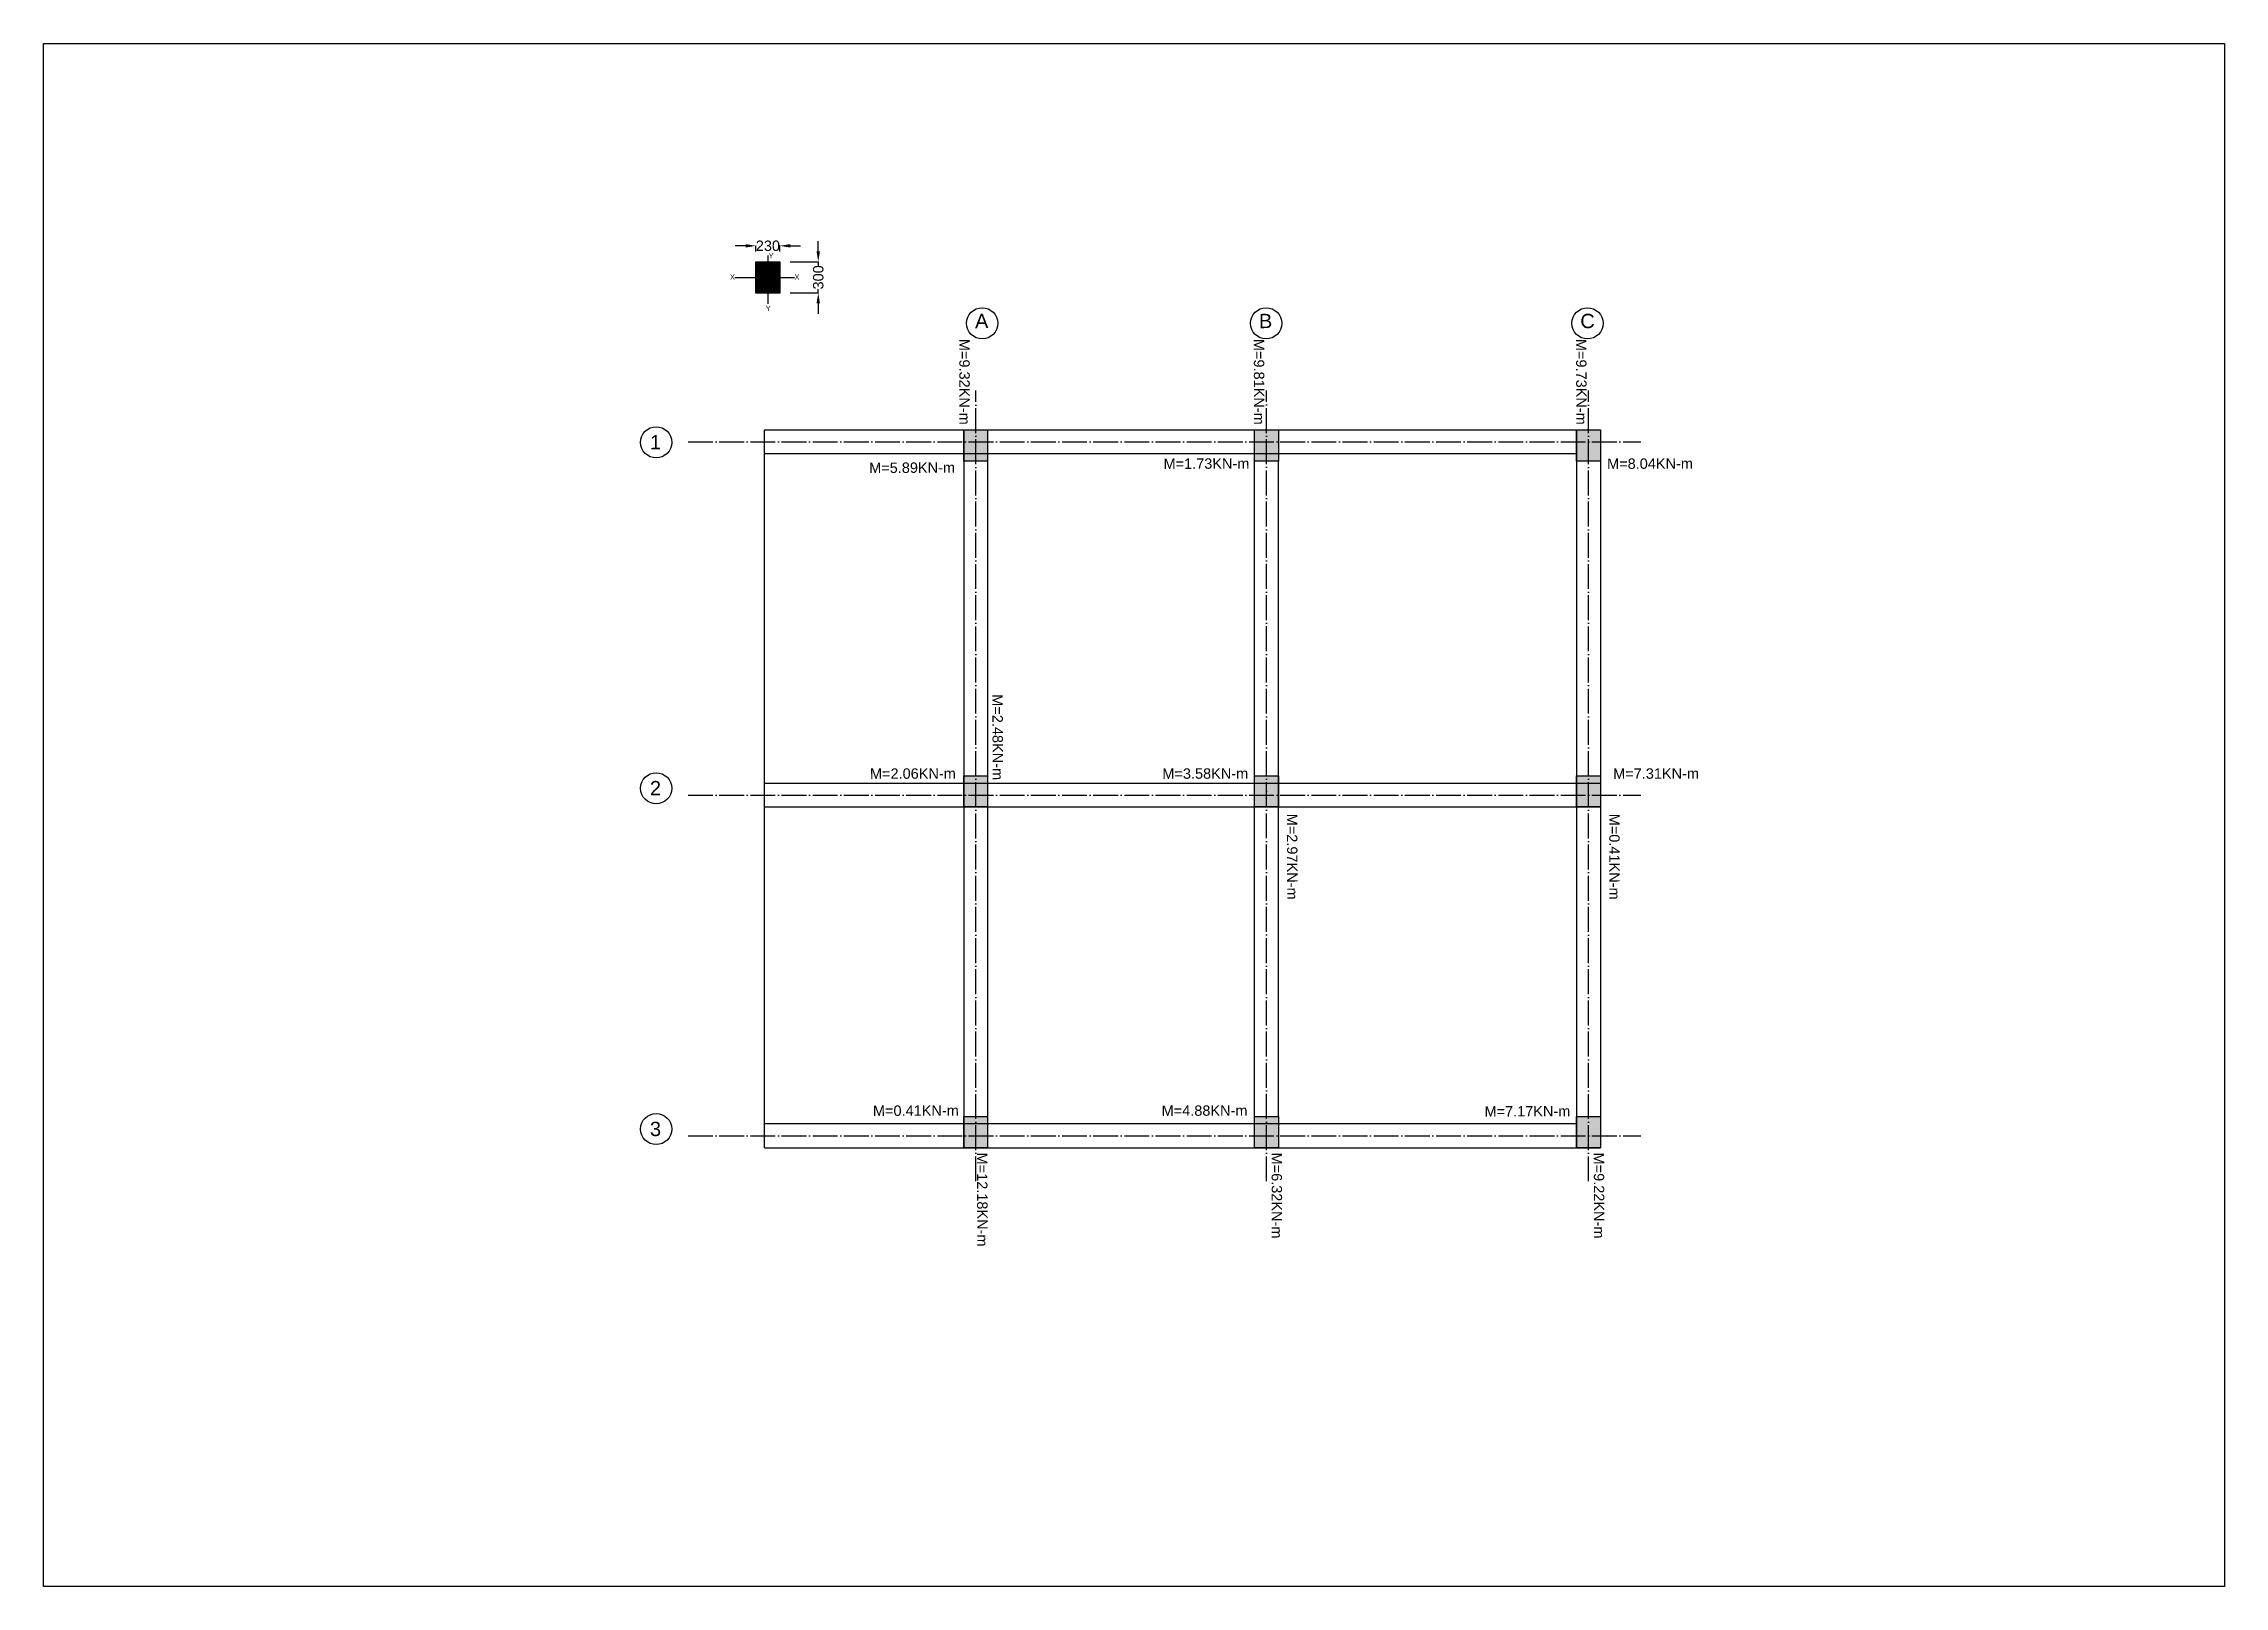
# Model space of a CAD drawing. Header units: millimetres. Extents: x 0 to 454357, y 0 to 194260.
# Drawn here: x 76785 to 97785, y 134860 to 149710 of the extents above; entities that cross this region are included whole.
import ezdxf

# ---------------------------------------------------------------- set-up
doc = ezdxf.new("R2010")
doc.units = ezdxf.units.MM
doc.linetypes.add('ACAD_ISO04W100', pattern=[30, 24, -3, 0, -3])
doc.layers.add('C-C', color=160, linetype='Continuous')
doc.styles.get("Standard").update_dxf_attribs({"font": 'arial.ttf'})
doc.dimstyles.new('ISO-25', dxfattribs={"dimtxt": 100, "dimasz": 100, "dimexe": 1.25, "dimexo": 100, "dimgap": 1, "dimtad": 0, "dimdec": 0, "dimtxsty": 'Standard', "dimcen": 2.5, "dimadec": 0, "dimazin": 0, "dimtfac": 1, "dimtdec": 0, "dimtmove": 0, "dimatfit": 3, "dimfxl": 1, "dimarcsym": 0})

msp = doc.modelspace()

# ---------------------------------------------------------------- texts
for s, height, rotation, p in [('Y', 50, 0.17556, (83767.8, 147643.1)), ('X', 50, 0.17556, (83395.2, 147438.2)), ('X', 50, 0.17556, (84016.3, 147438.2)), ('Y', 50, 0.17556, (83739.5, 147136.7)), ('A', 138, 0.17556, (85754.5, 146971)), ('B', 138, 0.17556, (88488.4, 146971)), ('C', 138, 0.17556, (91582.9, 146971)), ('M=9.32KN-m', 100, 270.17556, (85602.2, 146867.8)), ('M=9.81KN-m', 100, 270.17556, (88438.6, 146867.8)), ('M=9.73KN-m', 100, 270.17556, (91541.7, 146867.8)), ('1', 138, 0.17556, (82624.2, 145804.2)), ('M=5.89KN-m', 100, 0.17556, (84735, 145577.1)), ('M=1.73KN-m', 100, 0.17556, (87569.7, 145616.3)), ('M=8.04KN-m', 100, 0.17556, (91841, 145616.3)), ('M=2.48KN-m', 100, 270.17556, (85921.6, 143447.3)), ('2', 138, 0.17556, (82624.2, 142474.2)), ('M=2.06KN-m', 100, 0.17556, (84742.9, 142632.9)), ('M=3.58KN-m', 100, 0.17556, (87558.2, 142632.9)), ('M=7.31KN-m', 100, 0.17556, (91899.4, 142632.9)), ('M=2.97KN-m', 100, 270.17556, (88758, 142297.1)), ('M=0.41KN-m', 100, 270.17556, (91861.1, 142297.1)), ('M=0.41KN-m', 100, 0.17556, (84771.4, 139388.6)), ('M=4.88KN-m', 100, 0.17556, (87551.4, 139388.6)), ('M=7.17KN-m', 100, 0.17556, (90660.4, 139382.1)), ('3', 138, 0.17556, (82624.2, 139194.2)), ('M=12.18KN-m', 100, 270.17556, (85773.2, 139035.4)), ('M=6.32KN-m', 100, 270.17556, (88609.6, 139035.4)), ('M=9.22KN-m', 100, 270.17556, (91712.6, 139035.4))]:
    msp.add_text(s, height=height, rotation=rotation).set_placement(p)

# ---------------------------------------------------------------- blocks, each defined once
blk = doc.blocks.new('*D55')
at = {"color": 0, "lineweight": -2, "transparency": 16777216}
for p, q in [((83545, 147764), (83445, 147764)), ((83645, 147710), (83645, 147765)), ((83645, 147764), (83648, 147764)), ((83875, 147764), (83872, 147764)), ((83875, 147710), (83875, 147765)), ((83975, 147764), (84075, 147764))]:
    blk.add_line(p, q, dxfattribs=at)
at = {"color": 0, "transparency": 16777216}
for points in [[(83545, 147780), (83545, 147747), (83645, 147764)], [(83975, 147780), (83975, 147747), (83875, 147764)]]:
    blk.add_solid(points, dxfattribs=at)
at = {"layer": 'Defpoints', "color": 0, "transparency": 16777216}
for p in [(83875, 147764), (83645, 147610), (83875, 147610)]:
    blk.add_point(p, dxfattribs=at)
at = {"color": 0, "transparency": 16777216, "insert": (83760, 147764), "char_height": 100, "attachment_point": 5}
blk.add_mtext('230', dxfattribs=at)
blk = doc.blocks.new('*D56')
at = {"color": 0, "lineweight": -2, "transparency": 16777216}
for p, q in [((84245, 147710), (84245, 147810)), ((83975, 147610), (84246, 147610)), ((84245, 147610), (84245, 147571)), ((83975, 147310), (84246, 147310)), ((84245, 147310), (84245, 147348)), ((84245, 147210), (84245, 147110))]:
    blk.add_line(p, q, dxfattribs=at)
at = {"color": 0, "transparency": 16777216}
for points in [[(84228, 147710), (84261, 147710), (84245, 147610)], [(84228, 147210), (84261, 147210), (84245, 147310)]]:
    blk.add_solid(points, dxfattribs=at)
at = {"layer": 'Defpoints', "color": 0, "transparency": 16777216}
for p in [(83875, 147610), (83875, 147310), (84245, 147310)]:
    blk.add_point(p, dxfattribs=at)
at = {"color": 0, "transparency": 16777216, "insert": (84245, 147460), "char_height": 100, "attachment_point": 5, "rotation": 90}
blk.add_mtext('300', dxfattribs=at)

# ---------------------------------------------------------------- dimensions: what is measured, and where the dimension line sits
dim = msp.add_linear_dim(base=(83874.7, 147763.7), p1=(83644.7, 147609.6), p2=(83874.7, 147609.6), dimstyle='ISO-25')
dim.commit()
dim.dimension.update_dxf_attribs({"geometry": '*D55', "text_midpoint": (83759.7, 147763.7)})
dim = msp.add_linear_dim(base=(84244.7, 147309.6), p1=(83874.7, 147609.6), p2=(83874.7, 147309.6), angle=90, dimstyle='ISO-25')
dim.commit()
dim.dimension.update_dxf_attribs({"geometry": '*D56', "text_midpoint": (84244.7, 147459.6)})

# ---------------------------------------------------------------- hatches: boundary and pattern name
at = {"layer": 'C-C'}
h = msp.add_hatch(dxfattribs=at)
h.set_pattern_fill('ANSI31', color=0)
h.set_pattern_definition([(45, (-15520, 121980), (-2.24506403, 2.24506403), [])])
h.paths.add_polyline_path([(83759.7, 147609.6), (83644.7, 147609.6), (83644.7, 147494.6), (83759.7, 147494.6)])
h.paths.add_polyline_path([(83874.7, 147609.6), (83759.7, 147609.6), (83759.7, 147494.6), (83874.7, 147494.6)])
h.paths.add_polyline_path([(83874.7, 147494.6), (83759.7, 147494.6), (83759.7, 147309.6), (83874.7, 147309.6)])
h.paths.add_polyline_path([(83759.7, 147494.6), (83644.7, 147494.6), (83644.7, 147309.6), (83759.7, 147309.6)])
h = msp.add_hatch(color=0, dxfattribs=at)
h.dxf.hatch_style = 1
h.paths.add_polyline_path([(85760.9, 145992.1), (85645.9, 145992.1), (85645.9, 145877.1), (85760.9, 145877.1)])
h.paths.add_polyline_path([(85875.9, 145992.1), (85760.9, 145992.1), (85760.9, 145877.1), (85875.9, 145877.1)])
h.paths.add_polyline_path([(85875.9, 145877.1), (85760.9, 145877.1), (85760.9, 145692.1), (85875.9, 145692.1)])
h.paths.add_polyline_path([(85760.9, 145877.1), (85645.9, 145877.1), (85645.9, 145692.1), (85760.9, 145692.1)])
h.paths.add_polyline_path([(88675.9, 145992.1), (88561.1, 145992.1), (88561.1, 145877.1), (88675.9, 145877.1)])
h.paths.add_polyline_path([(88561.1, 145992.1), (88445.9, 145992.1), (88445.9, 145877.1), (88561.1, 145877.1)])
h.paths.add_polyline_path([(88561.1, 145877.1), (88445.9, 145877.1), (88445.9, 145692.1), (88561.1, 145692.1)])
h.paths.add_polyline_path([(88675.9, 145877.1), (88561.1, 145877.1), (88561.1, 145692.1), (88675.9, 145692.1)])
h.paths.add_polyline_path([(91775.9, 145877.1), (91660.9, 145877.1), (91660.9, 145692.1), (91775.9, 145692.1)])
h.paths.add_polyline_path([(91775.9, 145992.1), (91660.9, 145992.1), (91660.9, 145877.1), (91775.9, 145877.1)])
h.paths.add_polyline_path([(91660.9, 145992.1), (91545.9, 145992.1), (91545.9, 145877.1), (91660.9, 145877.1)])
h.paths.add_polyline_path([(91660.9, 145877.1), (91545.9, 145877.1), (91545.9, 145692.1), (91660.9, 145692.1)])
h.paths.add_polyline_path([(85760.9, 142662.1), (85645.9, 142662.1), (85645.9, 142477.1), (85760.9, 142477.1)])
h.paths.add_polyline_path([(85760.9, 142477.1), (85645.9, 142477.1), (85645.9, 142362.1), (85760.9, 142362.1)])
h.paths.add_polyline_path([(85875.9, 142477.1), (85760.9, 142477.1), (85760.9, 142362.1), (85875.9, 142362.1)])
h.paths.add_polyline_path([(85875.9, 142662.1), (85760.9, 142662.1), (85760.9, 142477.1), (85875.9, 142477.1)])
h.paths.add_polyline_path([(88561.1, 142662.1), (88445.9, 142662.1), (88445.9, 142477.1), (88561.1, 142477.1)])
h.paths.add_polyline_path([(88561.1, 142477.1), (88445.9, 142477.1), (88445.9, 142362.1), (88561.1, 142362.1)])
h.paths.add_polyline_path([(88675.9, 142477.1), (88561.1, 142477.1), (88561.1, 142362.1), (88675.9, 142362.1)])
h.paths.add_polyline_path([(88675.9, 142662.1), (88561.1, 142662.1), (88561.1, 142477.1), (88675.9, 142477.1)])
h.paths.add_polyline_path([(91775.9, 142477.1), (91660.9, 142477.1), (91660.9, 142362.1), (91775.9, 142362.1)])
h.paths.add_polyline_path([(91660.9, 142477.1), (91545.9, 142477.1), (91545.9, 142362.1), (91660.9, 142362.1)])
h.paths.add_polyline_path([(91660.9, 142662.1), (91545.9, 142662.1), (91545.9, 142477.1), (91660.9, 142477.1)])
h.paths.add_polyline_path([(91775.9, 142662.1), (91660.9, 142662.1), (91660.9, 142477.1), (91775.9, 142477.1)])
h.paths.add_polyline_path([(91775.9, 139197.1), (91660.9, 139197.1), (91660.9, 139082.1), (91775.9, 139082.1)])
h.paths.add_polyline_path([(91775.9, 139382.1), (91660.9, 139382.1), (91660.9, 139197.1), (91775.9, 139197.1)])
h.paths.add_polyline_path([(91660.9, 139197.1), (91545.9, 139197.1), (91545.9, 139082.1), (91660.9, 139082.1)])
h.paths.add_polyline_path([(91660.9, 139382.1), (91545.9, 139382.1), (91545.9, 139197.1), (91660.9, 139197.1)])
h.paths.add_polyline_path([(88675.4, 139197.1), (88561.1, 139197.1), (88561.1, 139082.1), (88675.4, 139082.1)])
h.paths.add_polyline_path([(88561.1, 139197.1), (88445.4, 139197.1), (88445.4, 139082.1), (88561.1, 139082.1)])
h.paths.add_polyline_path([(88561.1, 139382.1), (88445.4, 139382.1), (88445.4, 139197.1), (88561.1, 139197.1)])
h.paths.add_polyline_path([(88675.4, 139382.1), (88561.1, 139382.1), (88561.1, 139197.1), (88675.4, 139197.1)])
h.paths.add_polyline_path([(85760.9, 139197.1), (85645.9, 139197.1), (85645.9, 139082.1), (85760.9, 139082.1)])
h.paths.add_polyline_path([(85760.9, 139382.1), (85645.9, 139382.1), (85645.9, 139197.1), (85760.9, 139197.1)])
h.paths.add_polyline_path([(85875.9, 139382.1), (85760.9, 139382.1), (85760.9, 139197.1), (85875.9, 139197.1)])
h.paths.add_polyline_path([(85875.9, 139197.1), (85760.9, 139197.1), (85760.9, 139082.1), (85875.9, 139082.1)])

# ---------------------------------------------------------------- linework, layer by layer
for p, q in [((83759.7, 147669.6), (83759.7, 147204.2)), ((83440.2, 147459.6), (84014.6, 147459.6)), ((83644.7, 147309.6), (83644.7, 147609.6)), ((83644.7, 147609.6), (83874.7, 147609.6)), ((83874.7, 147609.6), (83874.7, 147309.6)), ((83874.7, 147309.6), (83644.7, 147309.6)), ((83725.9, 139082.1), (83725.9, 145992.1)), ((83725.9, 145992.1), (91775.9, 145992.1)), ((85645.9, 145992.1), (85645.9, 139082.1)), ((85875.9, 145992.1), (85875.9, 139082.1)), ((91545.9, 145992.1), (91545.9, 139082.1)), ((91775.9, 145992.1), (91775.9, 139082.1)), ((91545.9, 145762.1), (83725.9, 145762.1)), ((88445.9, 139382.1), (88445.9, 145692.1)), ((88675.9, 139382.1), (88675.9, 145692.1)), ((91545.9, 139312.1), (83725.9, 139312.1)), ((83725.9, 139082.1), (91775.9, 139082.1))]:
    msp.add_line(p, q)
for points in [[(76785.2, 134860), (76785.2, 149710), (97785.2, 149710), (97785.2, 134860), (76785.2, 134860)], [(85875.9, 145992.1), (85875.9, 145692.1), (85645.9, 145692.1), (85645.9, 145992.1)], [(88675.9, 145992.1), (88675.9, 145692.1), (88445.9, 145692.1), (88445.9, 145992.1)], [(91775.9, 145992.1), (91775.9, 145692.1), (91545.9, 145692.1), (91545.9, 145992.1)], [(85875.9, 142662.1), (85875.9, 142362.1), (85645.9, 142362.1), (85645.9, 142662.1)], [(88675.9, 142662.1), (88675.9, 142362.1), (88445.9, 142362.1), (88445.9, 142662.1)], [(91775.9, 142662.1), (91775.9, 142362.1), (91545.9, 142362.1), (91545.9, 142662.1)], [(85875.9, 139382.1), (85875.9, 139082.1), (85645.9, 139082.1), (85645.9, 139382.1)], [(88675.4, 139382.1), (88675.4, 139082.1), (88445.4, 139082.1), (88445.4, 139382.1)], [(91775.9, 139382.1), (91775.9, 139082.1), (91545.9, 139082.1), (91545.9, 139382.1)]]:
    msp.add_lwpolyline(points, close=True)
for centre in [(85823.7, 147017.8), (88557.6, 147017.8), (91652.1, 147017.8), (82683.9, 145872.1), (82683.9, 142542.1), (82683.9, 139262.1)]:
    msp.add_circle(centre, 150)
at = {"layer": 'C-C', "linetype": 'ACAD_ISO04W100', "ltscale": 10}
for p, q in [((85760.9, 138759.1), (85760.9, 146372.5)), ((88561.1, 138759.4), (88561.1, 146372.7)), ((91660.9, 138759.1), (91660.9, 146372.5)), ((82991.1, 145877.1), (92166.8, 145877.1)), ((82991.1, 142477.1), (92166.8, 142477.1)), ((82991.1, 139197.1), (92166.8, 139197.1))]:
    msp.add_line(p, q, dxfattribs=at)
at = {"layer": 'C-C', "color": 0, "ltscale": 25}
for p, q in [((83725.9, 142592.1), (91775.9, 142592.1)), ((83725.9, 142362.1), (91775.9, 142362.1))]:
    msp.add_line(p, q, dxfattribs=at)
at = {"layer": 'C-C'}
msp.add_point((88560.9, 142512.1), dxfattribs=at)

msp.set_redraw_order([(e.dxf.handle, doc.entitydb.next_handle()) for e in msp.query("TEXT MTEXT ATTDEF DIMENSION ARC_DIMENSION")])  # texts and dimensions are drawn at this point

doc.saveas('drawing.dxf')
